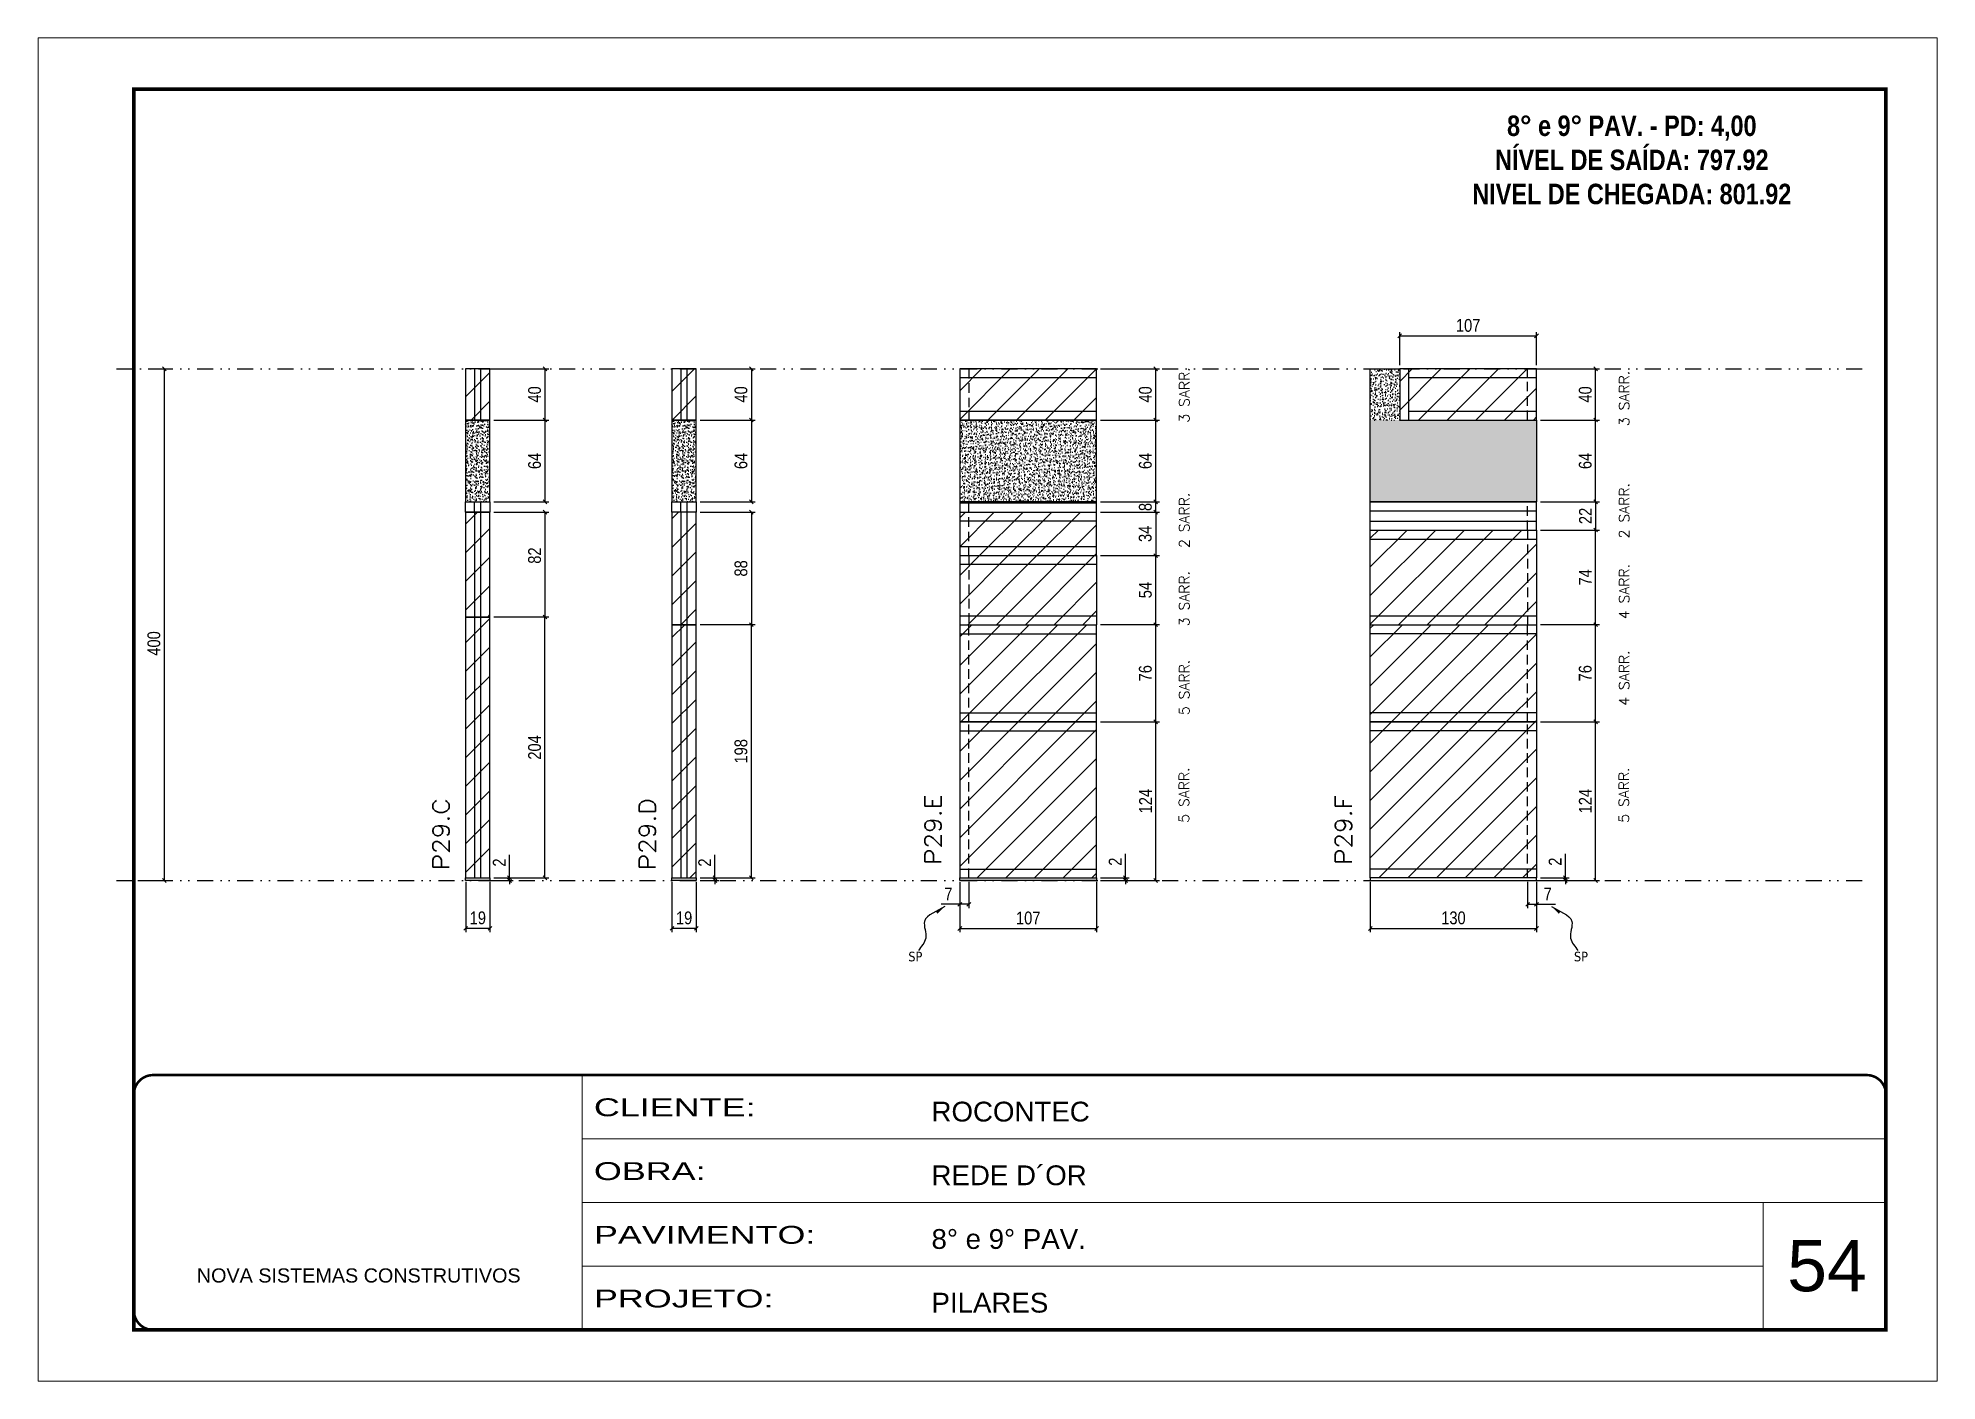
# Model space of a CAD drawing. Extents: x 28748 to 35002, y 14885 to 43501.
# Drawn here: x 30347 to 31832, y 27519 to 28569 of the extents above; entities that cross this region are included whole.
import ezdxf

# ---------------------------------------------------------------- set-up
doc = ezdxf.new("R2010")
doc.units = 0
for name, pattern in [('CONTINUO', [0]), ('DASHED', [0.75, 0.5, -0.25]), ('DIVIDE2', [0.625, 0.25, -0.125, 0, -0.125, 0, -0.125]), ('HIDDEN', [0.375, 0.25, -0.125])]:
    doc.linetypes.add(name, pattern=pattern)
for name, color, linetype, lineweight in [('CARIMBO', 255, 'Continuous', 9), ('Folhas', 255, 'Continuous', 9), ('Hachura', 251, 'Continuous', 9), ('SARRAFO DE PRESSAO', 251, 'DASHED', 9), ('Texto Seção', 7, 'Continuous', 15)]:
    doc.layers.add(name, color=color, linetype=linetype, lineweight=lineweight)
for name, color, linetype in [('COTA', 241, 'Continuous'), ('NOMENCLATURA', 7, 'Continuous'), ('Nível', 160, 'Continuous'), ('Painéis', 200, 'Continuous'), ('SARR_2.2x7', 40, 'Continuous'), ('Sarrafo de Pressão', 42, 'HIDDEN'), ('texto', 7, 'Continuous')]:
    doc.layers.add(name, color=color, linetype=linetype)
doc.styles.add('ARIAL', font='arial.ttf')
doc.styles.add('COTA TECNICA', font='techl___.ttf', dxfattribs={"height": 10})
doc.styles.add('COTA TECNICA-50', font='techl___.ttf', dxfattribs={"height": 10})
doc.styles.add('REGUA-120', font='ROMANS.shx', dxfattribs={"height": 15})
doc.styles.add('ROMANC', font='techb___.ttf', dxfattribs={"height": 2.5})
doc.styles.add('ROMANS', font='romans.shx')
doc.styles.get("Standard").update_dxf_attribs({"font": 'arial.ttf'})
doc.styles.add('Tecnologia', font='')
doc.styles.get('Tecnologia').set_extended_font_data('Forgotten Futurist')
doc.dimstyles.new('COTA PAINEL-50', dxfattribs={"dimtxt": 10, "dimasz": 3, "dimexe": 3, "dimexo": 3, "dimgap": 3, "dimtad": 1, "dimdec": 1, "dimzin": 12, "dimdsep": 46, "dimtxsty": 'COTA TECNICA-50', "dimblk1": 'OBLIQUE', "dimblk2": 'OBLIQUE', "dimsah": 1, "dimcen": 0.9, "dimclrd": 4, "dimclre": 4, "dimclrt": 240, "dimadec": 1, "dimazin": 3, "dimtfac": 1, "dimtdec": 1, "dimtmove": 0, "dimatfit": 3, "dimfxl": 1, "dimtolj": 1, "dimtzin": 12, "dimarcsym": 0})
doc.dimstyles.new('PAINEL', dxfattribs={"dimtxt": 10, "dimasz": 3, "dimexe": 3, "dimexo": 3, "dimgap": 3, "dimtad": 1, "dimdec": 1, "dimzin": 12, "dimdsep": 46, "dimtxsty": 'COTA TECNICA', "dimblk1": 'OBLIQUE', "dimblk2": 'OBLIQUE', "dimsah": 1, "dimcen": 0.9, "dimclrd": 4, "dimclre": 4, "dimclrt": 240, "dimadec": 1, "dimazin": 3, "dimtfac": 1, "dimtdec": 1, "dimtmove": 0, "dimatfit": 3, "dimfxl": 1, "dimtolj": 1, "dimtzin": 12, "dimarcsym": 0})
doc.dimstyles.get("Standard").update_dxf_attribs({"dimtxt": 0.18, "dimasz": 0.18, "dimexe": 0.18, "dimexo": 0.0625, "dimgap": 0.09, "dimtad": 0, "dimtih": 1, "dimtoh": 1, "dimdec": 4, "dimzin": 0, "dimdsep": 46, "dimtxsty": 'Standard', "dimcen": 0.09, "dimadec": 0, "dimazin": 0, "dimtfac": 1, "dimtdec": 4, "dimtofl": 0, "dimtmove": 0, "dimatfit": 3, "dimfxl": 1, "dimtolj": 1, "dimtzin": 0, "dimarcsym": 0})
pattern_1 = [(45, (-100272.658, -2076.637), (-11.2253202, 11.2253202), [])]
pattern_2 = [(45, (22615.809, 32144.585), (-11.22532, 11.22532), [])]

msp = doc.modelspace()

# ---------------------------------------------------------------- texts
at = {"layer": 'CARIMBO', "style": 'ARIAL'}
msp.add_text('54', height=40, dxfattribs=at).set_placement((31714.7, 27589.41))
at = {"layer": 'NOMENCLATURA', "color": 2, "insert": (31593.17, 28535.33), "char_height": 16, "attachment_point": 2, "style": 'ROMANC'}
msp.add_mtext_dynamic_manual_height_columns('\\P8° e 9° PAV. - PD: 4,00\\PNÍVEL DE SAÍDA: 797.92\\PNIVEL DE CHEGADA: 801.92', width=300.2766, gutter_width=1, heights=[0], dxfattribs=at)
at = {"layer": 'texto', "color": 0, "char_height": 7.5, "attachment_point": 5}
for insert in [(31032.92, 27851.06), (31553.43, 27851.06)]:
    msp.add_mtext('{\\fTahoma|b0|i0|c0|p34;\\C4;SP}', dxfattribs=dict(at, insert=insert))
at = {"layer": 'Texto Seção', "linetype": 'Continuous', "style": 'ROMANS'}
for s, p in [('3 SARR.', (31247.2, 28268.53)), ('3 SARR.', (31591.16, 28265.82)), ('2 SARR.', (31591.16, 28178.04)), ('2 SARR.', (31247.2, 28170.52)), ('4 SARR.', (31591.16, 28114.81)), ('3 SARR.', (31247.2, 28109.31)), ('5 SARR.', (31247.2, 28039.88)), ('4 SARR.', (31591.16, 28047.17)), ('5 SARR.', (31247, 27955.72)), ('5 SARR.', (31590.96, 27955.72))]:
    msp.add_text(s, height=8, rotation=90, dxfattribs=at).set_placement(p)
at = {"layer": 'Texto Seção', "style": 'REGUA-120', "width": 1.1}
for s, p in [('P29.C', (30668.49, 27918.45)), ('P29.D', (30829.84, 27918.45)), ('P29.E', (31053.23, 27922.61)), ('P29.F', (31374.19, 27922.61))]:
    msp.add_text(s, height=13, rotation=90, dxfattribs=at).set_placement(p)

# ---------------------------------------------------------------- blocks, each defined once
blk = doc.blocks.new('9999999999')
at = {"color": 30, "linetype": 'CONTINUO'}
for p, q in [((98564.6, 34230.2), (98564.6, 34429.4)), ((98564.6, 34379.6), (99584, 34379.6)), ((98564.6, 34329.8), (99488, 34329.8)), ((99584, 34329.8), (99488, 34329.8)), ((99488, 34329.8), (99488, 34230.2)), ((98564.6, 34280), (99488, 34280))]:
    blk.add_line(p, q, dxfattribs=at)
at = {"color": 30, "linetype": 'CONTINUO', "const_width": 2}
blk.add_lwpolyline([(99584, 34230.2), (99584, 34414.4, 0.414214), (99569, 34429.4), (98229, 34429.4, 0.414214), (98214, 34414.4), (98214, 34245.2, 0.414214), (98229, 34230.2), (99584, 34230.2)], format="xyb", dxfattribs=at)
at = {"layer": 'Folhas'}
blk.add_lwpolyline([(98139, 34190.2), (99624, 34190.2), (99624, 35240.2), (98139, 35240.2)], close=True, dxfattribs=at)
at = {"layer": 'Folhas', "color": 30, "const_width": 3}
blk.add_lwpolyline([(98214, 34230.2), (99584, 34230.2), (99584, 35200.2), (98214, 35200.2)], close=True, dxfattribs=at)
at = {"color": 7, "linetype": 'Continuous', "ltscale": 5, "style": 'ARIAL'}
for s, height, p in [('ROCONTEC', 15.48, (98837.7, 34393.1)), ('REDE D´OR', 15.48, (98837.7, 34343.3)), ('8° e 9° PAV.', 15.483, (98837.7, 34293.5)), ('NOVA SISTEMAS CONSTRUTIVOS', 11.059, (98263.2, 34267.2)), ('PILARES', 15.48, (98837.7, 34243.7))]:
    blk.add_text(s, height=height, dxfattribs=at).set_placement(p)
at = {"layer": 'Folhas', "color": 7, "style": 'Tecnologia', "width": 1.5}
for s, p in [('CLIENTE:', (98573.7, 34397.2)), ('OBRA:', (98573.7, 34347.3)), ('PAVIMENTO:', (98573.7, 34297.5)), ('PROJETO:', (98573.7, 34247.7))]:
    blk.add_text(s, height=14, dxfattribs=at).set_placement(p)
blk = doc.blocks.new('_Oblique')
at = {"color": 0, "linetype": 'ByBlock', "lineweight": -2}
blk.add_line((-0.5, -0.5), (0.5, 0.5), dxfattribs=at)
blk = doc.blocks.new('*D947')
at = {"layer": 'COTA', "color": 4, "linetype": 'ByBlock', "lineweight": -2, "transparency": 16777216}
for p, q in [((30433.6, 28310.6), (30448.6, 28310.6)), ((30445.6, 28310.6), (30445.6, 27910.6)), ((30424.8, 27910.6), (30448.6, 27910.6))]:
    blk.add_line(p, q, dxfattribs=at)
at = {"layer": 'Defpoints', "color": 0, "linetype": 'ByBlock', "transparency": 16777216}
for p in [(30430.6, 28310.6), (30421.8, 27910.6), (30445.6, 27910.6)]:
    blk.add_point(p, dxfattribs=at)
at = {"layer": 'COTA', "color": 4, "linetype": 'ByBlock', "lineweight": -2, "transparency": 16777216, "xscale": 3, "yscale": 3, "zscale": 3}
for p, rotation in [((30445.6, 28310.6), 90), ((30445.6, 27910.6), 270)]:
    blk.add_blockref('_Oblique', p, dxfattribs=dict(at, rotation=rotation))
at = {"layer": 'COTA', "color": 240, "linetype": 'ByBlock', "transparency": 16777216, "insert": (30437.5, 28095.9), "char_height": 10, "attachment_point": 5, "rotation": 90, "style": 'COTA TECNICA'}
blk.add_mtext('\\A1;400', dxfattribs=at)
blk = doc.blocks.new('*D1021')
at = {"layer": 'COTA', "color": 4, "lineweight": -2, "transparency": 16777216}
for p, q in [((31067.7, 27909.6), (31067.7, 27870.1)), ((31174.7, 27909.6), (31174.7, 27870.1)), ((31067.7, 27873.1), (31174.7, 27873.1))]:
    blk.add_line(p, q, dxfattribs=at)
at = {"layer": 'Defpoints', "color": 0, "transparency": 16777216}
for p in [(31067.7, 27912.6), (31174.7, 27912.6), (31174.7, 27873.1)]:
    blk.add_point(p, dxfattribs=at)
at = {"layer": 'COTA', "color": 4, "lineweight": -2, "transparency": 16777216, "xscale": 3, "yscale": 3, "zscale": 3, "rotation": 180}
blk.add_blockref('_Oblique', (31067.7, 27873.1), dxfattribs=at)
at = {"layer": 'COTA', "color": 4, "lineweight": -2, "transparency": 16777216, "xscale": 3, "yscale": 3, "zscale": 3}
blk.add_blockref('_Oblique', (31174.7, 27873.1), dxfattribs=at)
at = {"layer": 'COTA', "color": 240, "transparency": 16777216, "insert": (31121.2, 27881.2), "char_height": 10, "attachment_point": 5, "style": 'COTA TECNICA'}
blk.add_mtext('\\A1;107', dxfattribs=at)
blk = doc.blocks.new('*D1022')
at = {"layer": 'COTA', "color": 4, "lineweight": -2, "transparency": 16777216}
for p, q in [((31177.7, 28270.6), (31223.9, 28270.6)), ((31220.9, 28206.6), (31220.9, 28270.6)), ((31177.7, 28206.6), (31223.9, 28206.6))]:
    blk.add_line(p, q, dxfattribs=at)
at = {"layer": 'Defpoints', "color": 0, "transparency": 16777216}
for p in [(31174.7, 28270.6), (31220.9, 28270.6), (31174.7, 28206.6)]:
    blk.add_point(p, dxfattribs=at)
at = {"layer": 'COTA', "color": 4, "lineweight": -2, "transparency": 16777216, "xscale": 3, "yscale": 3, "zscale": 3}
for p, rotation in [((31220.9, 28270.6), 90), ((31220.9, 28206.6), 270)]:
    blk.add_blockref('_Oblique', p, dxfattribs=dict(at, rotation=rotation))
at = {"layer": 'COTA', "color": 240, "transparency": 16777216, "insert": (31212.8, 28238.6), "char_height": 10, "attachment_point": 5, "rotation": 90, "style": 'COTA TECNICA'}
blk.add_mtext('\\A1;64', dxfattribs=at)
blk = doc.blocks.new('*D1023')
at = {"layer": 'COTA', "color": 4, "lineweight": -2, "transparency": 16777216}
for p, q in [((31067.7, 27907.6), (31067.7, 27889)), ((31074.7, 27909.6), (31074.7, 27889)), ((31067.7, 27892), (31053, 27892)), ((31074.7, 27892), (31067.7, 27892))]:
    blk.add_line(p, q, dxfattribs=at)
at = {"layer": 'Defpoints', "color": 0, "transparency": 16777216}
for p in [(31067.7, 27910.6), (31074.7, 27912.6), (31067.7, 27892)]:
    blk.add_point(p, dxfattribs=at)
at = {"layer": 'COTA', "color": 4, "lineweight": -2, "transparency": 16777216, "xscale": 3, "yscale": 3, "zscale": 3, "rotation": 180}
blk.add_blockref('_Oblique', (31067.7, 27892), dxfattribs=at)
at = {"layer": 'COTA', "color": 4, "lineweight": -2, "transparency": 16777216, "xscale": 3, "yscale": 3, "zscale": 3}
blk.add_blockref('_Oblique', (31074.7, 27892), dxfattribs=at)
at = {"layer": 'COTA', "color": 240, "transparency": 16777216, "insert": (31058.8, 27900.1), "char_height": 10, "attachment_point": 5, "style": 'COTA TECNICA-50'}
blk.add_mtext('\\A1;7', dxfattribs=at)
blk = doc.blocks.new('*D1024')
at = {"layer": 'COTA', "color": 4, "lineweight": -2, "transparency": 16777216}
for p, q in [((31177.7, 28034.6), (31223.9, 28034.6)), ((31220.9, 27910.6), (31220.9, 28034.6)), ((31177.7, 27910.6), (31223.9, 27910.6))]:
    blk.add_line(p, q, dxfattribs=at)
at = {"layer": 'Defpoints', "color": 0, "transparency": 16777216}
for p in [(31174.7, 28034.6), (31220.9, 28034.6), (31174.7, 27910.6)]:
    blk.add_point(p, dxfattribs=at)
at = {"layer": 'COTA', "color": 4, "lineweight": -2, "transparency": 16777216, "xscale": 3, "yscale": 3, "zscale": 3}
for p, rotation in [((31220.9, 28034.6), 90), ((31220.9, 27910.6), 270)]:
    blk.add_blockref('_Oblique', p, dxfattribs=dict(at, rotation=rotation))
at = {"layer": 'COTA', "color": 240, "transparency": 16777216, "insert": (31212.9, 27972.6), "char_height": 10, "attachment_point": 5, "rotation": 90, "style": 'COTA TECNICA-50'}
blk.add_mtext('\\A1;124', dxfattribs=at)
blk = doc.blocks.new('*D1025')
at = {"layer": 'COTA', "color": 4, "lineweight": -2, "transparency": 16777216}
for p, q in [((31197.2, 27912.6), (31197.2, 27931.4)), ((31177.7, 27912.6), (31200.2, 27912.6)), ((31177.7, 27910.6), (31200.2, 27910.6)), ((31197.2, 27910.6), (31197.2, 27912.6)), ((31197.2, 27910.6), (31197.2, 27907.6))]:
    blk.add_line(p, q, dxfattribs=at)
at = {"layer": 'Defpoints', "color": 0, "transparency": 16777216}
for p in [(31174.7, 27912.6), (31174.7, 27910.6), (31197.2, 27910.6)]:
    blk.add_point(p, dxfattribs=at)
at = {"layer": 'COTA', "color": 4, "lineweight": -2, "transparency": 16777216, "xscale": 3, "yscale": 3, "zscale": 3}
for p, rotation in [((31197.2, 27912.6), 270), ((31197.2, 27910.6), 90)]:
    blk.add_blockref('_Oblique', p, dxfattribs=dict(at, rotation=rotation))
at = {"layer": 'COTA', "color": 240, "transparency": 16777216, "insert": (31189.2, 27925.3), "char_height": 10, "attachment_point": 5, "rotation": 90, "style": 'COTA TECNICA-50'}
blk.add_mtext('\\A1;2', dxfattribs=at)
blk = doc.blocks.new('*D1026')
at = {"layer": 'COTA', "color": 4, "linetype": 'ByBlock', "lineweight": -2, "transparency": 16777216}
for p, q in [((31177.7, 28110.6), (31223.9, 28110.6)), ((31220.9, 28034.6), (31220.9, 28110.6)), ((31177.7, 28034.6), (31223.9, 28034.6))]:
    blk.add_line(p, q, dxfattribs=at)
at = {"layer": 'Defpoints', "color": 0, "linetype": 'ByBlock', "transparency": 16777216}
for p in [(31174.7, 28110.6), (31220.9, 28110.6), (31174.7, 28034.6)]:
    blk.add_point(p, dxfattribs=at)
at = {"layer": 'COTA', "color": 4, "linetype": 'ByBlock', "lineweight": -2, "transparency": 16777216, "xscale": 3, "yscale": 3, "zscale": 3}
for p, rotation in [((31220.9, 28110.6), 90), ((31220.9, 28034.6), 270)]:
    blk.add_blockref('_Oblique', p, dxfattribs=dict(at, rotation=rotation))
at = {"layer": 'COTA', "color": 240, "linetype": 'ByBlock', "transparency": 16777216, "insert": (31212.8, 28072.6), "char_height": 10, "attachment_point": 5, "rotation": 90, "style": 'COTA TECNICA'}
blk.add_mtext('\\A1;76', dxfattribs=at)
blk = doc.blocks.new('*D1027')
at = {"layer": 'COTA', "color": 4, "lineweight": -2, "transparency": 16777216}
for p, q in [((31388.7, 27909.6), (31388.7, 27870.1)), ((31518.7, 27909.6), (31518.7, 27870.1)), ((31388.7, 27873.1), (31518.7, 27873.1))]:
    blk.add_line(p, q, dxfattribs=at)
at = {"layer": 'Defpoints', "color": 0, "transparency": 16777216}
for p in [(31388.7, 27912.6), (31518.7, 27912.6), (31518.7, 27873.1)]:
    blk.add_point(p, dxfattribs=at)
at = {"layer": 'COTA', "color": 4, "lineweight": -2, "transparency": 16777216, "xscale": 3, "yscale": 3, "zscale": 3, "rotation": 180}
blk.add_blockref('_Oblique', (31388.7, 27873.1), dxfattribs=at)
at = {"layer": 'COTA', "color": 4, "lineweight": -2, "transparency": 16777216, "xscale": 3, "yscale": 3, "zscale": 3}
blk.add_blockref('_Oblique', (31518.7, 27873.1), dxfattribs=at)
at = {"layer": 'COTA', "color": 240, "transparency": 16777216, "insert": (31453.7, 27881.3), "char_height": 10, "attachment_point": 5, "style": 'COTA TECNICA'}
blk.add_mtext('\\A1;130', dxfattribs=at)
blk = doc.blocks.new('*D1028')
at = {"layer": 'COTA', "color": 4, "lineweight": -2, "transparency": 16777216}
for p, q in [((31521.7, 28270.6), (31567.9, 28270.6)), ((31564.9, 28206.6), (31564.9, 28270.6)), ((31521.7, 28206.6), (31567.9, 28206.6))]:
    blk.add_line(p, q, dxfattribs=at)
at = {"layer": 'Defpoints', "color": 0, "transparency": 16777216}
for p in [(31518.7, 28270.6), (31564.9, 28270.6), (31518.7, 28206.6)]:
    blk.add_point(p, dxfattribs=at)
at = {"layer": 'COTA', "color": 4, "lineweight": -2, "transparency": 16777216, "xscale": 3, "yscale": 3, "zscale": 3}
for p, rotation in [((31564.9, 28270.6), 90), ((31564.9, 28206.6), 270)]:
    blk.add_blockref('_Oblique', p, dxfattribs=dict(at, rotation=rotation))
at = {"layer": 'COTA', "color": 240, "transparency": 16777216, "insert": (31556.8, 28238.6), "char_height": 10, "attachment_point": 5, "rotation": 90, "style": 'COTA TECNICA'}
blk.add_mtext('\\A1;64', dxfattribs=at)
blk = doc.blocks.new('*D1029')
at = {"layer": 'COTA', "color": 4, "lineweight": -2, "transparency": 16777216}
for p, q in [((31511.7, 27909.6), (31511.7, 27889)), ((31518.7, 27907.6), (31518.7, 27889)), ((31511.7, 27892), (31518.7, 27892)), ((31518.7, 27892), (31533.4, 27892))]:
    blk.add_line(p, q, dxfattribs=at)
at = {"layer": 'Defpoints', "color": 0, "transparency": 16777216}
for p in [(31511.7, 27912.6), (31518.7, 27910.6), (31518.7, 27892)]:
    blk.add_point(p, dxfattribs=at)
at = {"layer": 'COTA', "color": 4, "lineweight": -2, "transparency": 16777216, "xscale": 3, "yscale": 3, "zscale": 3, "rotation": 180}
blk.add_blockref('_Oblique', (31511.7, 27892), dxfattribs=at)
at = {"layer": 'COTA', "color": 4, "lineweight": -2, "transparency": 16777216, "xscale": 3, "yscale": 3, "zscale": 3}
blk.add_blockref('_Oblique', (31518.7, 27892), dxfattribs=at)
at = {"layer": 'COTA', "color": 240, "transparency": 16777216, "insert": (31527.5, 27900.1), "char_height": 10, "attachment_point": 5, "style": 'COTA TECNICA-50'}
blk.add_mtext('\\A1;7', dxfattribs=at)
blk = doc.blocks.new('*D1030')
at = {"layer": 'COTA', "color": 4, "lineweight": -2, "transparency": 16777216}
for p, q in [((31521.7, 28034.6), (31567.9, 28034.6)), ((31564.9, 27910.6), (31564.9, 28034.6)), ((31521.7, 27910.6), (31567.9, 27910.6))]:
    blk.add_line(p, q, dxfattribs=at)
at = {"layer": 'Defpoints', "color": 0, "transparency": 16777216}
for p in [(31518.7, 28034.6), (31564.9, 28034.6), (31518.7, 27910.6)]:
    blk.add_point(p, dxfattribs=at)
at = {"layer": 'COTA', "color": 4, "lineweight": -2, "transparency": 16777216, "xscale": 3, "yscale": 3, "zscale": 3}
for p, rotation in [((31564.9, 28034.6), 90), ((31564.9, 27910.6), 270)]:
    blk.add_blockref('_Oblique', p, dxfattribs=dict(at, rotation=rotation))
at = {"layer": 'COTA', "color": 240, "transparency": 16777216, "insert": (31556.8, 27972.6), "char_height": 10, "attachment_point": 5, "rotation": 90, "style": 'COTA TECNICA-50'}
blk.add_mtext('\\A1;124', dxfattribs=at)
blk = doc.blocks.new('*D1031')
at = {"layer": 'COTA', "color": 4, "lineweight": -2, "transparency": 16777216}
for p, q in [((31541.2, 27912.6), (31541.2, 27931.4)), ((31521.7, 27912.6), (31544.2, 27912.6)), ((31521.7, 27910.6), (31544.2, 27910.6)), ((31541.2, 27910.6), (31541.2, 27912.6)), ((31541.2, 27910.6), (31541.2, 27907.6))]:
    blk.add_line(p, q, dxfattribs=at)
at = {"layer": 'Defpoints', "color": 0, "transparency": 16777216}
for p in [(31518.7, 27912.6), (31518.7, 27910.6), (31541.2, 27910.6)]:
    blk.add_point(p, dxfattribs=at)
at = {"layer": 'COTA', "color": 4, "lineweight": -2, "transparency": 16777216, "xscale": 3, "yscale": 3, "zscale": 3}
for p, rotation in [((31541.2, 27912.6), 270), ((31541.2, 27910.6), 90)]:
    blk.add_blockref('_Oblique', p, dxfattribs=dict(at, rotation=rotation))
at = {"layer": 'COTA', "color": 240, "transparency": 16777216, "insert": (31533.2, 27925.3), "char_height": 10, "attachment_point": 5, "rotation": 90, "style": 'COTA TECNICA-50'}
blk.add_mtext('\\A1;2', dxfattribs=at)
blk = doc.blocks.new('*D1032')
at = {"layer": 'COTA', "color": 4, "linetype": 'ByBlock', "lineweight": -2, "transparency": 16777216}
for p, q in [((31521.7, 28110.6), (31567.9, 28110.6)), ((31564.9, 28034.6), (31564.9, 28110.6)), ((31521.7, 28034.6), (31567.9, 28034.6))]:
    blk.add_line(p, q, dxfattribs=at)
at = {"layer": 'Defpoints', "color": 0, "linetype": 'ByBlock', "transparency": 16777216}
for p in [(31518.7, 28110.6), (31564.9, 28110.6), (31518.7, 28034.6)]:
    blk.add_point(p, dxfattribs=at)
at = {"layer": 'COTA', "color": 4, "linetype": 'ByBlock', "lineweight": -2, "transparency": 16777216, "xscale": 3, "yscale": 3, "zscale": 3}
for p, rotation in [((31564.9, 28110.6), 90), ((31564.9, 28034.6), 270)]:
    blk.add_blockref('_Oblique', p, dxfattribs=dict(at, rotation=rotation))
at = {"layer": 'COTA', "color": 240, "linetype": 'ByBlock', "transparency": 16777216, "insert": (31556.8, 28072.6), "char_height": 10, "attachment_point": 5, "rotation": 90, "style": 'COTA TECNICA'}
blk.add_mtext('\\A1;76', dxfattribs=at)
blk = doc.blocks.new('*D1033')
at = {"layer": 'COTA', "color": 4, "lineweight": -2, "transparency": 16777216}
for p, q in [((30681.3, 27909.6), (30681.3, 27870.2)), ((30700.3, 27909.6), (30700.3, 27870.2)), ((30681.3, 27873.2), (30700.3, 27873.2))]:
    blk.add_line(p, q, dxfattribs=at)
at = {"layer": 'Defpoints', "color": 0, "transparency": 16777216}
for p in [(30681.3, 27912.6), (30700.3, 27912.6), (30700.3, 27873.2)]:
    blk.add_point(p, dxfattribs=at)
at = {"layer": 'COTA', "color": 4, "lineweight": -2, "transparency": 16777216, "xscale": 3, "yscale": 3, "zscale": 3, "rotation": 180}
blk.add_blockref('_Oblique', (30681.3, 27873.2), dxfattribs=at)
at = {"layer": 'COTA', "color": 4, "lineweight": -2, "transparency": 16777216, "xscale": 3, "yscale": 3, "zscale": 3}
blk.add_blockref('_Oblique', (30700.3, 27873.2), dxfattribs=at)
at = {"layer": 'COTA', "color": 240, "transparency": 16777216, "insert": (30690.8, 27881.3), "char_height": 10, "attachment_point": 5, "style": 'COTA TECNICA'}
blk.add_mtext('\\A1;19', dxfattribs=at)
blk = doc.blocks.new('*D1034')
at = {"layer": 'COTA', "color": 4, "lineweight": -2, "transparency": 16777216}
for p, q in [((30715.5, 27912.6), (30715.5, 27930.7)), ((30703.3, 27912.6), (30718.5, 27912.6)), ((30703.3, 27910.6), (30718.5, 27910.6)), ((30715.5, 27910.6), (30715.5, 27912.6)), ((30715.5, 27910.6), (30715.5, 27907.6))]:
    blk.add_line(p, q, dxfattribs=at)
at = {"layer": 'Defpoints', "color": 0, "transparency": 16777216}
for p in [(30700.3, 27912.6), (30700.3, 27910.6), (30715.5, 27912.6)]:
    blk.add_point(p, dxfattribs=at)
at = {"layer": 'COTA', "color": 4, "lineweight": -2, "transparency": 16777216, "xscale": 3, "yscale": 3, "zscale": 3}
for p, rotation in [((30715.5, 27912.6), 270), ((30715.5, 27910.6), 90)]:
    blk.add_blockref('_Oblique', p, dxfattribs=dict(at, rotation=rotation))
at = {"layer": 'COTA', "color": 240, "transparency": 16777216, "insert": (30707.5, 27924.6), "char_height": 10, "attachment_point": 5, "rotation": 90, "style": 'COTA TECNICA-50'}
blk.add_mtext('\\A1;2', dxfattribs=at)
blk = doc.blocks.new('*D1856')
at = {"layer": 'COTA', "color": 4, "linetype": 'ByBlock', "lineweight": -2, "transparency": 16777216}
for p, q in [((30703.3, 28270.6), (30746.3, 28270.6)), ((30743.3, 28270.6), (30743.3, 28206.6)), ((30703.3, 28206.6), (30746.3, 28206.6))]:
    blk.add_line(p, q, dxfattribs=at)
at = {"layer": 'Defpoints', "color": 0, "linetype": 'ByBlock', "transparency": 16777216}
for p in [(30700.3, 28270.6), (30700.3, 28206.6), (30743.3, 28206.6)]:
    blk.add_point(p, dxfattribs=at)
at = {"layer": 'COTA', "color": 4, "linetype": 'ByBlock', "lineweight": -2, "transparency": 16777216, "xscale": 3, "yscale": 3, "zscale": 3}
for p, rotation in [((30743.3, 28270.6), 90), ((30743.3, 28206.6), 270)]:
    blk.add_blockref('_Oblique', p, dxfattribs=dict(at, rotation=rotation))
at = {"layer": 'COTA', "color": 240, "linetype": 'ByBlock', "transparency": 16777216, "insert": (30735.2, 28238.6), "char_height": 10, "attachment_point": 5, "rotation": 90, "style": 'COTA TECNICA'}
blk.add_mtext('\\A1;64', dxfattribs=at)
blk = doc.blocks.new('*D1857')
at = {"layer": 'COTA', "color": 4, "linetype": 'ByBlock', "lineweight": -2, "transparency": 16777216}
for p, q in [((30703.3, 28116.6), (30746.3, 28116.6)), ((30743.3, 27912.6), (30743.3, 28116.6)), ((30703.3, 27912.6), (30746.3, 27912.6))]:
    blk.add_line(p, q, dxfattribs=at)
at = {"layer": 'Defpoints', "color": 0, "linetype": 'ByBlock', "transparency": 16777216}
for p in [(30700.3, 28116.6), (30743.3, 28116.6), (30700.3, 27912.6)]:
    blk.add_point(p, dxfattribs=at)
at = {"layer": 'COTA', "color": 4, "linetype": 'ByBlock', "lineweight": -2, "transparency": 16777216, "xscale": 3, "yscale": 3, "zscale": 3}
for p, rotation in [((30743.3, 28116.6), 90), ((30743.3, 27912.6), 270)]:
    blk.add_blockref('_Oblique', p, dxfattribs=dict(at, rotation=rotation))
at = {"layer": 'COTA', "color": 240, "linetype": 'ByBlock', "transparency": 16777216, "insert": (30735.2, 28014.6), "char_height": 10, "attachment_point": 5, "rotation": 90, "style": 'COTA TECNICA'}
blk.add_mtext('\\A1;204', dxfattribs=at)
blk = doc.blocks.new('*D1035')
at = {"layer": 'COTA', "color": 4, "lineweight": -2, "transparency": 16777216}
for p, q in [((30842.6, 27909.6), (30842.6, 27870.2)), ((30861.6, 27909.6), (30861.6, 27870.2)), ((30842.6, 27873.2), (30861.6, 27873.2))]:
    blk.add_line(p, q, dxfattribs=at)
at = {"layer": 'Defpoints', "color": 0, "transparency": 16777216}
for p in [(30842.6, 27912.6), (30861.6, 27912.6), (30861.6, 27873.2)]:
    blk.add_point(p, dxfattribs=at)
at = {"layer": 'COTA', "color": 4, "lineweight": -2, "transparency": 16777216, "xscale": 3, "yscale": 3, "zscale": 3, "rotation": 180}
blk.add_blockref('_Oblique', (30842.6, 27873.2), dxfattribs=at)
at = {"layer": 'COTA', "color": 4, "lineweight": -2, "transparency": 16777216, "xscale": 3, "yscale": 3, "zscale": 3}
blk.add_blockref('_Oblique', (30861.6, 27873.2), dxfattribs=at)
at = {"layer": 'COTA', "color": 240, "transparency": 16777216, "insert": (30852.1, 27881.3), "char_height": 10, "attachment_point": 5, "style": 'COTA TECNICA'}
blk.add_mtext('\\A1;19', dxfattribs=at)
blk = doc.blocks.new('*D1036')
at = {"layer": 'COTA', "color": 4, "lineweight": -2, "transparency": 16777216}
for p, q in [((30876.2, 27912.6), (30876.2, 27930.7)), ((30864.6, 27912.6), (30879.2, 27912.6)), ((30864.6, 27910.6), (30879.2, 27910.6)), ((30876.2, 27910.6), (30876.2, 27912.6)), ((30876.2, 27910.6), (30876.2, 27907.6))]:
    blk.add_line(p, q, dxfattribs=at)
at = {"layer": 'Defpoints', "color": 0, "transparency": 16777216}
for p in [(30861.6, 27912.6), (30861.6, 27910.6), (30876.2, 27912.6)]:
    blk.add_point(p, dxfattribs=at)
at = {"layer": 'COTA', "color": 4, "lineweight": -2, "transparency": 16777216, "xscale": 3, "yscale": 3, "zscale": 3}
for p, rotation in [((30876.2, 27912.6), 270), ((30876.2, 27910.6), 90)]:
    blk.add_blockref('_Oblique', p, dxfattribs=dict(at, rotation=rotation))
at = {"layer": 'COTA', "color": 240, "transparency": 16777216, "insert": (30868.2, 27924.6), "char_height": 10, "attachment_point": 5, "rotation": 90, "style": 'COTA TECNICA-50'}
blk.add_mtext('\\A1;2', dxfattribs=at)
blk = doc.blocks.new('*D1858')
at = {"layer": 'COTA', "color": 4, "linetype": 'ByBlock', "lineweight": -2, "transparency": 16777216}
for p, q in [((30864.6, 28270.6), (30907.7, 28270.6)), ((30904.7, 28270.6), (30904.7, 28206.6)), ((30864.6, 28206.6), (30907.7, 28206.6))]:
    blk.add_line(p, q, dxfattribs=at)
at = {"layer": 'Defpoints', "color": 0, "linetype": 'ByBlock', "transparency": 16777216}
for p in [(30861.6, 28270.6), (30861.6, 28206.6), (30904.7, 28206.6)]:
    blk.add_point(p, dxfattribs=at)
at = {"layer": 'COTA', "color": 4, "linetype": 'ByBlock', "lineweight": -2, "transparency": 16777216, "xscale": 3, "yscale": 3, "zscale": 3}
for p, rotation in [((30904.7, 28270.6), 90), ((30904.7, 28206.6), 270)]:
    blk.add_blockref('_Oblique', p, dxfattribs=dict(at, rotation=rotation))
at = {"layer": 'COTA', "color": 240, "linetype": 'ByBlock', "transparency": 16777216, "insert": (30896.6, 28238.6), "char_height": 10, "attachment_point": 5, "rotation": 90, "style": 'COTA TECNICA'}
blk.add_mtext('\\A1;64', dxfattribs=at)
blk = doc.blocks.new('*D1859')
at = {"layer": 'COTA', "color": 4, "linetype": 'ByBlock', "lineweight": -2, "transparency": 16777216}
for p, q in [((30864.6, 28110.6), (30907.7, 28110.6)), ((30904.7, 27912.6), (30904.7, 28110.6)), ((30864.6, 27912.6), (30907.7, 27912.6))]:
    blk.add_line(p, q, dxfattribs=at)
at = {"layer": 'Defpoints', "color": 0, "linetype": 'ByBlock', "transparency": 16777216}
for p in [(30861.6, 28110.6), (30904.7, 28110.6), (30861.6, 27912.6)]:
    blk.add_point(p, dxfattribs=at)
at = {"layer": 'COTA', "color": 4, "linetype": 'ByBlock', "lineweight": -2, "transparency": 16777216, "xscale": 3, "yscale": 3, "zscale": 3}
for p, rotation in [((30904.7, 28110.6), 90), ((30904.7, 27912.6), 270)]:
    blk.add_blockref('_Oblique', p, dxfattribs=dict(at, rotation=rotation))
at = {"layer": 'COTA', "color": 240, "linetype": 'ByBlock', "transparency": 16777216, "insert": (30896.6, 28011.6), "char_height": 10, "attachment_point": 5, "rotation": 90, "style": 'COTA TECNICA'}
blk.add_mtext('\\A1;198', dxfattribs=at)
blk = doc.blocks.new('*D1037')
at = {"layer": 'COTA', "color": 4, "linetype": 'ByBlock', "lineweight": -2, "transparency": 16777216}
for p, q in [((30703.3, 28198.6), (30746.3, 28198.6)), ((30743.3, 28198.6), (30743.3, 28116.6)), ((30703.3, 28116.6), (30746.3, 28116.6))]:
    blk.add_line(p, q, dxfattribs=at)
at = {"layer": 'Defpoints', "color": 0, "linetype": 'ByBlock', "transparency": 16777216}
for p in [(30700.3, 28198.6), (30700.3, 28116.6), (30743.3, 28116.6)]:
    blk.add_point(p, dxfattribs=at)
at = {"layer": 'COTA', "color": 4, "linetype": 'ByBlock', "lineweight": -2, "transparency": 16777216, "xscale": 3, "yscale": 3, "zscale": 3}
for p, rotation in [((30743.3, 28198.6), 90), ((30743.3, 28116.6), 270)]:
    blk.add_blockref('_Oblique', p, dxfattribs=dict(at, rotation=rotation))
at = {"layer": 'COTA', "color": 240, "linetype": 'ByBlock', "transparency": 16777216, "insert": (30735.2, 28164.6), "char_height": 10, "attachment_point": 5, "rotation": 90, "style": 'COTA TECNICA'}
blk.add_mtext('\\A1;82', dxfattribs=at)
blk = doc.blocks.new('*D1403')
at = {"layer": 'COTA', "color": 4, "lineweight": -2, "transparency": 16777216}
for p, q in [((30703.3, 28310.6), (30746.3, 28310.6)), ((30743.3, 28310.6), (30743.3, 28270.6)), ((30703.3, 28270.6), (30746.3, 28270.6))]:
    blk.add_line(p, q, dxfattribs=at)
at = {"layer": 'Defpoints', "color": 0, "transparency": 16777216}
for p in [(30700.3, 28310.6), (30700.3, 28270.6), (30743.3, 28270.6)]:
    blk.add_point(p, dxfattribs=at)
at = {"layer": 'COTA', "color": 4, "lineweight": -2, "transparency": 16777216, "xscale": 3, "yscale": 3, "zscale": 3}
for p, rotation in [((30743.3, 28310.6), 90), ((30743.3, 28270.6), 270)]:
    blk.add_blockref('_Oblique', p, dxfattribs=dict(at, rotation=rotation))
at = {"layer": 'COTA', "color": 240, "transparency": 16777216, "insert": (30735.2, 28290.6), "char_height": 10, "attachment_point": 5, "rotation": 90, "style": 'COTA TECNICA-50'}
blk.add_mtext('\\A1;40', dxfattribs=at)
blk = doc.blocks.new('*D1404')
at = {"layer": 'COTA', "color": 4, "lineweight": -2, "transparency": 16777216}
for p, q in [((30864.6, 28310.6), (30907.7, 28310.6)), ((30904.7, 28310.6), (30904.7, 28270.6)), ((30864.6, 28270.6), (30907.7, 28270.6))]:
    blk.add_line(p, q, dxfattribs=at)
at = {"layer": 'Defpoints', "color": 0, "transparency": 16777216}
for p in [(30861.6, 28310.6), (30861.6, 28270.6), (30904.7, 28270.6)]:
    blk.add_point(p, dxfattribs=at)
at = {"layer": 'COTA', "color": 4, "lineweight": -2, "transparency": 16777216, "xscale": 3, "yscale": 3, "zscale": 3}
for p, rotation in [((30904.7, 28310.6), 90), ((30904.7, 28270.6), 270)]:
    blk.add_blockref('_Oblique', p, dxfattribs=dict(at, rotation=rotation))
at = {"layer": 'COTA', "color": 240, "transparency": 16777216, "insert": (30896.6, 28290.6), "char_height": 10, "attachment_point": 5, "rotation": 90, "style": 'COTA TECNICA-50'}
blk.add_mtext('\\A1;40', dxfattribs=at)
blk = doc.blocks.new('*D1405')
at = {"layer": 'COTA', "color": 4, "lineweight": -2, "transparency": 16777216}
for p, q in [((31177.7, 28310.6), (31223.9, 28310.6)), ((31220.9, 28270.6), (31220.9, 28310.6)), ((31177.7, 28270.6), (31223.9, 28270.6))]:
    blk.add_line(p, q, dxfattribs=at)
at = {"layer": 'Defpoints', "color": 0, "transparency": 16777216}
for p in [(31174.7, 28310.6), (31220.9, 28310.6), (31174.7, 28270.6)]:
    blk.add_point(p, dxfattribs=at)
at = {"layer": 'COTA', "color": 4, "lineweight": -2, "transparency": 16777216, "xscale": 3, "yscale": 3, "zscale": 3}
for p, rotation in [((31220.9, 28310.6), 90), ((31220.9, 28270.6), 270)]:
    blk.add_blockref('_Oblique', p, dxfattribs=dict(at, rotation=rotation))
at = {"layer": 'COTA', "color": 240, "transparency": 16777216, "insert": (31212.8, 28290.6), "char_height": 10, "attachment_point": 5, "rotation": 90, "style": 'COTA TECNICA-50'}
blk.add_mtext('\\A1;40', dxfattribs=at)
blk = doc.blocks.new('*D1406')
at = {"layer": 'COTA', "color": 4, "lineweight": -2, "transparency": 16777216}
for p, q in [((31521.7, 28310.6), (31567.9, 28310.6)), ((31564.9, 28270.6), (31564.9, 28310.6)), ((31521.7, 28270.6), (31567.9, 28270.6))]:
    blk.add_line(p, q, dxfattribs=at)
at = {"layer": 'Defpoints', "color": 0, "transparency": 16777216}
for p in [(31518.7, 28310.6), (31564.9, 28310.6), (31518.7, 28270.6)]:
    blk.add_point(p, dxfattribs=at)
at = {"layer": 'COTA', "color": 4, "lineweight": -2, "transparency": 16777216, "xscale": 3, "yscale": 3, "zscale": 3}
for p, rotation in [((31564.9, 28310.6), 90), ((31564.9, 28270.6), 270)]:
    blk.add_blockref('_Oblique', p, dxfattribs=dict(at, rotation=rotation))
at = {"layer": 'COTA', "color": 240, "transparency": 16777216, "insert": (31556.8, 28290.6), "char_height": 10, "attachment_point": 5, "rotation": 90, "style": 'COTA TECNICA-50'}
blk.add_mtext('\\A1;40', dxfattribs=at)
blk = doc.blocks.new('*D2070')
at = {"layer": 'COTA', "color": 4, "lineweight": -2, "transparency": 16777216}
for p, q in [((31411.7, 28313.6), (31411.7, 28339.4)), ((31411.7, 28336.4), (31518.7, 28336.4)), ((31518.7, 28313.6), (31518.7, 28339.4))]:
    blk.add_line(p, q, dxfattribs=at)
at = {"layer": 'Defpoints', "color": 0, "transparency": 16777216}
for p in [(31518.7, 28336.4), (31411.7, 28310.6), (31518.7, 28310.6)]:
    blk.add_point(p, dxfattribs=at)
at = {"layer": 'COTA', "color": 4, "lineweight": -2, "transparency": 16777216, "xscale": 3, "yscale": 3, "zscale": 3, "rotation": 180}
blk.add_blockref('_Oblique', (31411.7, 28336.4), dxfattribs=at)
at = {"layer": 'COTA', "color": 4, "lineweight": -2, "transparency": 16777216, "xscale": 3, "yscale": 3, "zscale": 3}
blk.add_blockref('_Oblique', (31518.7, 28336.4), dxfattribs=at)
at = {"layer": 'COTA', "color": 240, "transparency": 16777216, "insert": (31465.2, 28344.5), "char_height": 10, "attachment_point": 5, "style": 'COTA TECNICA-50'}
blk.add_mtext('\\A1;107', dxfattribs=at)
blk = doc.blocks.new('*D2311')
at = {"layer": 'COTA', "color": 4, "lineweight": -2, "transparency": 16777216}
for p, q in [((30864.6, 28198.6), (30907.7, 28198.6)), ((30904.7, 28198.6), (30904.7, 28110.6)), ((30864.6, 28110.6), (30907.7, 28110.6))]:
    blk.add_line(p, q, dxfattribs=at)
at = {"layer": 'Defpoints', "color": 0, "transparency": 16777216}
for p in [(30861.6, 28198.6), (30861.6, 28110.6), (30904.7, 28110.6)]:
    blk.add_point(p, dxfattribs=at)
at = {"layer": 'COTA', "color": 4, "lineweight": -2, "transparency": 16777216, "xscale": 3, "yscale": 3, "zscale": 3}
for p, rotation in [((30904.7, 28198.6), 90), ((30904.7, 28110.6), 270)]:
    blk.add_blockref('_Oblique', p, dxfattribs=dict(at, rotation=rotation))
at = {"layer": 'COTA', "color": 240, "transparency": 16777216, "insert": (30896.6, 28154.6), "char_height": 10, "attachment_point": 5, "rotation": 90, "style": 'COTA TECNICA-50'}
blk.add_mtext('\\A1;88', dxfattribs=at)
blk = doc.blocks.new('*D2312')
at = {"layer": 'COTA', "color": 4, "lineweight": -2, "transparency": 16777216}
for p, q in [((31177.7, 28164.6), (31223.9, 28164.6)), ((31220.9, 28110.6), (31220.9, 28164.6)), ((31177.7, 28110.6), (31223.9, 28110.6))]:
    blk.add_line(p, q, dxfattribs=at)
at = {"layer": 'Defpoints', "color": 0, "transparency": 16777216}
for p in [(31174.7, 28164.6), (31220.9, 28164.6), (31174.7, 28110.6)]:
    blk.add_point(p, dxfattribs=at)
at = {"layer": 'COTA', "color": 4, "lineweight": -2, "transparency": 16777216, "xscale": 3, "yscale": 3, "zscale": 3}
for p, rotation in [((31220.9, 28164.6), 90), ((31220.9, 28110.6), 270)]:
    blk.add_blockref('_Oblique', p, dxfattribs=dict(at, rotation=rotation))
at = {"layer": 'COTA', "color": 240, "transparency": 16777216, "insert": (31212.8, 28137.6), "char_height": 10, "attachment_point": 5, "rotation": 90, "style": 'COTA TECNICA'}
blk.add_mtext('\\A1;54', dxfattribs=at)
blk = doc.blocks.new('*D2313')
at = {"layer": 'COTA', "color": 4, "lineweight": -2, "transparency": 16777216}
for p, q in [((31521.7, 28184.6), (31567.9, 28184.6)), ((31564.9, 28110.6), (31564.9, 28184.6)), ((31521.7, 28110.6), (31567.9, 28110.6))]:
    blk.add_line(p, q, dxfattribs=at)
at = {"layer": 'Defpoints', "color": 0, "transparency": 16777216}
for p in [(31518.7, 28184.6), (31564.9, 28184.6), (31518.7, 28110.6)]:
    blk.add_point(p, dxfattribs=at)
at = {"layer": 'COTA', "color": 4, "lineweight": -2, "transparency": 16777216, "xscale": 3, "yscale": 3, "zscale": 3}
for p, rotation in [((31564.9, 28184.6), 90), ((31564.9, 28110.6), 270)]:
    blk.add_blockref('_Oblique', p, dxfattribs=dict(at, rotation=rotation))
at = {"layer": 'COTA', "color": 240, "transparency": 16777216, "insert": (31556.8, 28147.6), "char_height": 10, "attachment_point": 5, "rotation": 90, "style": 'COTA TECNICA'}
blk.add_mtext('\\A1;74', dxfattribs=at)
blk = doc.blocks.new('*D2470')
at = {"layer": 'COTA', "color": 4, "lineweight": -2, "transparency": 16777216}
for p, q in [((31177.7, 28198.6), (31223.9, 28198.6)), ((31220.9, 28198.6), (31220.9, 28164.6)), ((31177.7, 28164.6), (31223.9, 28164.6))]:
    blk.add_line(p, q, dxfattribs=at)
at = {"layer": 'Defpoints', "color": 0, "transparency": 16777216}
for p in [(31174.7, 28198.6), (31174.7, 28164.6), (31220.9, 28164.6)]:
    blk.add_point(p, dxfattribs=at)
at = {"layer": 'COTA', "color": 4, "lineweight": -2, "transparency": 16777216, "xscale": 3, "yscale": 3, "zscale": 3}
for p, rotation in [((31220.9, 28198.6), 90), ((31220.9, 28164.6), 270)]:
    blk.add_blockref('_Oblique', p, dxfattribs=dict(at, rotation=rotation))
at = {"layer": 'COTA', "color": 240, "transparency": 16777216, "insert": (31212.7, 28181.6), "char_height": 10, "attachment_point": 5, "rotation": 90, "style": 'COTA TECNICA'}
blk.add_mtext('\\A1;34', dxfattribs=at)
blk = doc.blocks.new('*D2471')
at = {"layer": 'COTA', "color": 4, "lineweight": -2, "transparency": 16777216}
for p, q in [((31521.7, 28206.6), (31567.9, 28206.6)), ((31564.9, 28206.6), (31564.9, 28184.6)), ((31521.7, 28184.6), (31567.9, 28184.6))]:
    blk.add_line(p, q, dxfattribs=at)
at = {"layer": 'Defpoints', "color": 0, "transparency": 16777216}
for p in [(31518.7, 28206.6), (31518.7, 28184.6), (31564.9, 28184.6)]:
    blk.add_point(p, dxfattribs=at)
at = {"layer": 'COTA', "color": 4, "lineweight": -2, "transparency": 16777216, "xscale": 3, "yscale": 3, "zscale": 3}
for p, rotation in [((31564.9, 28206.6), 90), ((31564.9, 28184.6), 270)]:
    blk.add_blockref('_Oblique', p, dxfattribs=dict(at, rotation=rotation))
at = {"layer": 'COTA', "color": 240, "transparency": 16777216, "insert": (31556.9, 28195.6), "char_height": 10, "attachment_point": 5, "rotation": 90, "style": 'COTA TECNICA'}
blk.add_mtext('\\A1;22', dxfattribs=at)
blk = doc.blocks.new('*D2632')
at = {"layer": 'COTA', "color": 4, "lineweight": -2, "transparency": 16777216}
for p, q in [((31177.7, 28206.6), (31223.9, 28206.6)), ((31220.9, 28198.6), (31220.9, 28206.6)), ((31177.7, 28198.6), (31223.9, 28198.6))]:
    blk.add_line(p, q, dxfattribs=at)
at = {"layer": 'Defpoints', "color": 0, "transparency": 16777216}
for p in [(31174.7, 28206.6), (31220.9, 28206.6), (31174.7, 28198.6)]:
    blk.add_point(p, dxfattribs=at)
at = {"layer": 'COTA', "color": 4, "lineweight": -2, "transparency": 16777216, "xscale": 3, "yscale": 3, "zscale": 3}
for p, rotation in [((31220.9, 28206.6), 90), ((31220.9, 28198.6), 270)]:
    blk.add_blockref('_Oblique', p, dxfattribs=dict(at, rotation=rotation))
at = {"layer": 'COTA', "color": 240, "transparency": 16777216, "insert": (31212.8, 28202.6), "char_height": 10, "attachment_point": 5, "rotation": 90, "style": 'COTA TECNICA'}
blk.add_mtext('\\A1;8', dxfattribs=at)

# ---------------------------------------------------------------- dimensions: what is measured, and where the dimension line sits
at = {"layer": 'COTA'}
for base, p1, p2, picture, middle in [((31518.65, 28336.44), (31411.68, 28310.55), (31518.65, 28310.55), '*D2070', (31465.17, 28344.54)), ((31518.65, 27892.04), (31511.65, 27912.55), (31518.65, 27910.55), '*D1029', (31527.52, 27900.11))]:
    dim = msp.add_linear_dim(base=base, p1=p1, p2=p2, dimstyle='COTA PAINEL-50', dxfattribs=at)
    dim.commit()
    dim.dimension.update_dxf_attribs({"geometry": picture, "text_midpoint": middle})
at = {"layer": 'COTA', "linetype": 'ByBlock'}
for base, p1, p2, picture, middle in [((30445.56, 27910.55), (30430.56, 28310.55), (30421.84, 27910.55), '*D947', (30445.56, 28095.92)), ((30743.34, 28116.55), (30700.25, 28198.55), (30700.25, 28116.55), '*D1037', (30743.34, 28164.55))]:
    dim = msp.add_linear_dim(base=base, p1=p1, p2=p2, angle=90, dimstyle='PAINEL', dxfattribs=at)
    dim.commit()
    dim.dimension.update_dxf_attribs({"geometry": picture, "text_midpoint": middle, "dimtype": 160})
at = {"layer": 'COTA'}
for base, p1, p2, angle, dimstyle, picture, middle in [((30743.34, 28270.55), (30700.25, 28310.55), (30700.25, 28270.55), 90, 'COTA PAINEL-50', '*D1403', (30735.24, 28290.55)), ((30904.69, 28270.55), (30861.61, 28310.55), (30861.61, 28270.55), 90, 'COTA PAINEL-50', '*D1404', (30896.59, 28290.55)), ((31220.93, 28310.55), (31174.69, 28270.55), (31174.69, 28310.55), 90, 'COTA PAINEL-50', '*D1405', (31212.83, 28290.55)), ((31564.89, 28310.55), (31518.65, 28270.55), (31518.65, 28310.55), 90, 'COTA PAINEL-50', '*D1406', (31556.79, 28290.55)), ((30904.69, 28110.55), (30861.61, 28198.55), (30861.61, 28110.55), 90, 'COTA PAINEL-50', '*D2311', (30896.6, 28154.55)), ((31564.89, 28184.55), (31518.65, 28110.55), (31518.65, 28184.55), 90, 'PAINEL', '*D2313', (31556.82, 28147.55)), ((31220.93, 28164.55), (31174.69, 28110.55), (31174.69, 28164.55), 90, 'PAINEL', '*D2312', (31212.82, 28137.55)), ((31220.93, 28034.55), (31174.69, 27910.55), (31174.69, 28034.55), 90, 'COTA PAINEL-50', '*D1024', (31212.86, 27972.55)), ((31564.89, 28034.55), (31518.65, 27910.55), (31518.65, 28034.55), 90, 'COTA PAINEL-50', '*D1030', (31556.82, 27972.55)), ((31067.69, 27892.04), (31074.69, 27912.55), (31067.69, 27910.55), 180, 'COTA PAINEL-50', '*D1023', (31058.83, 27900.11))]:
    dim = msp.add_linear_dim(base=base, p1=p1, p2=p2, angle=angle, dimstyle=dimstyle, dxfattribs=at)
    dim.commit()
    dim.dimension.update_dxf_attribs({"geometry": picture, "text_midpoint": middle})
at = {"layer": 'COTA', "linetype": 'ByBlock'}
for base, p1, p2, picture, middle in [((30743.34, 28206.55), (30700.25, 28270.55), (30700.25, 28206.55), '*D1856', (30735.24, 28238.55)), ((30904.69, 28206.55), (30861.61, 28270.55), (30861.61, 28206.55), '*D1858', (30896.59, 28238.55)), ((30743.34, 28116.55), (30700.25, 27912.55), (30700.25, 28116.55), '*D1857', (30735.24, 28014.55)), ((30904.69, 28110.55), (30861.61, 27912.55), (30861.61, 28110.55), '*D1859', (30896.59, 28011.55)), ((31220.93, 28110.55), (31174.69, 28034.55), (31174.69, 28110.55), '*D1026', (31212.83, 28072.55)), ((31564.89, 28110.55), (31518.65, 28034.55), (31518.65, 28110.55), '*D1032', (31556.79, 28072.55))]:
    dim = msp.add_linear_dim(base=base, p1=p1, p2=p2, angle=90, dimstyle='PAINEL', dxfattribs=at)
    dim.commit()
    dim.dimension.update_dxf_attribs({"geometry": picture, "text_midpoint": middle})
at = {"layer": 'COTA'}
for base, p1, p2, picture, middle in [((31220.93, 28270.55), (31174.69, 28206.55), (31174.69, 28270.55), '*D1022', (31220.93, 28238.55)), ((31564.89, 28270.55), (31518.65, 28206.55), (31518.65, 28270.55), '*D1028', (31564.89, 28238.55))]:
    dim = msp.add_linear_dim(base=base, p1=p1, p2=p2, angle=90, dimstyle='PAINEL', override={"dimarcsym": 2}, dxfattribs=at)
    dim.commit()
    dim.dimension.update_dxf_attribs({"geometry": picture, "text_midpoint": middle, "dimtype": 160})
for base, p1, p2, dimstyle, picture, middle in [((31220.93, 28206.55), (31174.69, 28198.55), (31174.69, 28206.55), 'PAINEL', '*D2632', (31220.93, 28202.55)), ((31564.89, 28184.55), (31518.65, 28206.55), (31518.65, 28184.55), 'PAINEL', '*D2471', (31564.89, 28195.55)), ((31220.93, 28164.55), (31174.69, 28198.55), (31174.69, 28164.55), 'PAINEL', '*D2470', (31220.93, 28181.55)), ((30715.54, 27912.55), (30700.25, 27910.55), (30700.25, 27912.55), 'COTA PAINEL-50', '*D1034', (30715.54, 27924.61)), ((30876.16, 27912.55), (30861.61, 27910.55), (30861.61, 27912.55), 'COTA PAINEL-50', '*D1036', (30876.16, 27924.61)), ((31197.22, 27910.55), (31174.69, 27912.55), (31174.69, 27910.55), 'COTA PAINEL-50', '*D1025', (31197.22, 27925.3)), ((31541.18, 27910.55), (31518.65, 27912.55), (31518.65, 27910.55), 'COTA PAINEL-50', '*D1031', (31541.18, 27925.3))]:
    dim = msp.add_linear_dim(base=base, p1=p1, p2=p2, angle=90, dimstyle=dimstyle, dxfattribs=at)
    dim.commit()
    dim.dimension.update_dxf_attribs({"geometry": picture, "text_midpoint": middle, "dimtype": 160})
for base, p1, p2, picture, middle in [((30700.25, 27873.21), (30681.25, 27912.55), (30700.25, 27912.55), '*D1033', (30690.75, 27881.29)), ((30861.61, 27873.21), (30842.61, 27912.55), (30861.61, 27912.55), '*D1035', (30852.11, 27881.29)), ((31174.69, 27873.1), (31067.69, 27912.55), (31174.69, 27912.55), '*D1021', (31121.19, 27881.2)), ((31518.65, 27873.1), (31388.65, 27912.55), (31518.65, 27912.55), '*D1027', (31453.65, 27881.32))]:
    dim = msp.add_linear_dim(base=base, p1=p1, p2=p2, dimstyle='PAINEL', override={"dimarcsym": 2}, dxfattribs=at)
    dim.commit()
    dim.dimension.update_dxf_attribs({"geometry": picture, "text_midpoint": middle})

# ---------------------------------------------------------------- hatches: boundary and pattern name
at = {"layer": 'COTA', "linetype": 'ByBlock'}
h = msp.add_hatch(dxfattribs=at)
h.set_pattern_fill('AR-CONC', color=256, scale=0.03)
h.set_pattern_definition([(50, (22629.3086, 35568.31), (5.46554, -0.4781726), [0.5715, -6.2865]), (355, (22629.3086, 35568.31), (-1.0573026, 5.7317054), [0.4572, -5.0292175]), (100.451445, (22629.764, 35568.2703), (4.4082374, 5.2535326), [0.4857003, -5.3427073]), (46.1842, (22629.3086, 35569.834), (8.1323712, -1.26127), [0.85725, -9.42975]), (96.63556, (22629.986, 35569.729), (7.122124, 7.422784), [0.7285507, -8.014068]), (351.18415, (22629.309, 35569.834), (7.122124, 7.422784), [0.685799, -7.543792]), (21, (22630.0706, 35569.453), (4.5484317, -3.067956), [0.5715, -6.2865]), (326, (22630.0706, 35569.453), (1.8540609, 5.525639), [0.4572, -5.0292]), (71.451445, (22630.4496, 35569.1975), (6.4024926, 2.457683), [0.4857003, -5.342698]), (37.5, (22629.3086, 35568.3102), (0.0926581, 2.53665117), [0, -4.96824, 0, -5.1054, 0, -5.04825]), (7.5, (22629.3086, 35568.3102), (2.0045899, 3.00541724), [0, -2.91084, 0, -4.85394, 0, -1.92405]), (327.5, (22627.6093, 35568.3102), (4.06771786, -0.17186232), [0, -1.905, 0, -5.9436, 0, -7.8867]), (317.5, (22626.8473, 35568.31), (4.4438754, 0.7627947), [0, -2.4765, 0, -3.94716, 0, -5.6007])])
h.paths.add_polyline_path([(31411.88, 28310.55), (31388.65, 28310.55), (31388.65, 28270.55), (31411.88, 28270.55)])
h = msp.add_hatch(dxfattribs=at)
h.set_pattern_fill('AR-CONC', color=256, scale=0.03)
h.set_pattern_definition([(50, (-101210.3983, -5539.362), (5.46554007, -0.47817257), [0.5715, -6.2865]), (355, (-101210.3983, -5539.362), (-1.05730264, 5.73170536), [0.4572, -5.02921753]), (100.4514447, (-101209.943, -5539.402), (4.40823741, 5.25353256), [0.48570026, -5.34270734]), (46.1842, (-101210.398, -5537.838), (8.13237123, -1.26126984), [0.85725, -9.42975]), (96.6355576, (-101209.721, -5537.943), (7.122124, 7.42278374), [0.7285507, -8.01406824]), (351.184151, (-101210.398, -5537.838), (7.122124, 7.42278374), [0.685799, -7.54379196]), (21, (-101209.6363, -5538.219), (4.54843174, -3.06795595), [0.5715, -6.2865]), (326, (-101209.6363, -5538.219), (1.85406085, 5.52563898), [0.4572, -5.0292]), (71.451445, (-101209.2573, -5538.475), (6.40249258, 2.45768307), [0.48570026, -5.34269813]), (37.5, (-101210.3983, -5539.362), (0.092658098, 2.536651166), [0, -4.96824, 0, -5.1054, 0, -5.04825]), (7.5, (-101210.3983, -5539.362), (2.004589875, 3.005417245), [0, -2.91084, 0, -4.85394, 0, -1.92405]), (327.5, (-101212.0976, -5539.362), (4.067717855, -0.17186232), [0, -1.905, 0, -5.9436, 0, -7.8867]), (317.5, (-101212.8596, -5539.362), (4.44387544, 0.76279473), [0, -2.4765, 0, -3.94716, 0, -5.6007])])
h.paths.add_polyline_path([(30700.25, 28270.55), (30681.25, 28270.55), (30681.25, 28206.55), (30700.25, 28206.55)])
h = msp.add_hatch(dxfattribs=at)
h.set_pattern_fill('AR-CONC', color=256, scale=0.03)
h.set_pattern_definition([(50, (-101049.044, -5539.362), (5.46554007, -0.47817257), [0.5715, -6.2865]), (355, (-101049.044, -5539.362), (-1.05730264, 5.73170536), [0.4572, -5.02921753]), (100.4514447, (-101048.5886, -5539.402), (4.40823741, 5.25353256), [0.48570026, -5.34270734]), (46.1842, (-101049.044, -5537.838), (8.13237123, -1.26126984), [0.85725, -9.42975]), (96.6355576, (-101048.366, -5537.943), (7.122124, 7.42278374), [0.7285507, -8.01406824]), (351.184151, (-101049.044, -5537.838), (7.122124, 7.42278374), [0.685799, -7.54379196]), (21, (-101048.282, -5538.219), (4.54843174, -3.06795595), [0.5715, -6.2865]), (326, (-101048.282, -5538.219), (1.85406085, 5.52563898), [0.4572, -5.0292]), (71.451445, (-101047.903, -5538.475), (6.40249258, 2.45768307), [0.48570026, -5.34269813]), (37.5, (-101049.044, -5539.362), (0.092658098, 2.536651166), [0, -4.96824, 0, -5.1054, 0, -5.04825]), (7.5, (-101049.044, -5539.362), (2.004589875, 3.005417245), [0, -2.91084, 0, -4.85394, 0, -1.92405]), (327.5, (-101050.7433, -5539.362), (4.067717855, -0.17186232), [0, -1.905, 0, -5.9436, 0, -7.8867]), (317.5, (-101051.5053, -5539.362), (4.44387544, 0.76279473), [0, -2.4765, 0, -3.94716, 0, -5.6007])])
h.paths.add_polyline_path([(30861.61, 28270.55), (30842.61, 28270.55), (30842.61, 28206.55), (30861.61, 28206.55)])
h = msp.add_hatch(dxfattribs=at)
h.set_pattern_fill('AR-CONC', color=256, scale=0.03)
h.set_pattern_definition([(50, (-100344.087, -906.8617), (5.46554007, -0.47817257), [0.5715, -6.2865]), (355, (-100344.087, -906.8617), (-1.05730264, 5.73170536), [0.4572, -5.02921753]), (100.4514447, (-100343.6315, -906.9015), (4.40823741, 5.25353256), [0.48570026, -5.34270734]), (46.1842, (-100344.087, -905.3377), (8.13237123, -1.26126984), [0.85725, -9.42975]), (96.6355576, (-100343.409, -905.443), (7.122124, 7.42278374), [0.7285507, -8.01406824]), (351.184151, (-100344.087, -905.338), (7.122124, 7.42278374), [0.685799, -7.54379196]), (21, (-100343.325, -905.7187), (4.54843174, -3.06795595), [0.5715, -6.2865]), (326, (-100343.325, -905.7187), (1.85406085, 5.52563898), [0.4572, -5.0292]), (71.451445, (-100342.946, -905.9743), (6.40249258, 2.45768307), [0.48570026, -5.34269813]), (37.5, (-100344.087, -906.8617), (0.092658098, 2.536651166), [0, -4.96824, 0, -5.1054, 0, -5.04825]), (7.5, (-100344.087, -906.8617), (2.004589875, 3.005417245), [0, -2.91084, 0, -4.85394, 0, -1.92405]), (327.5, (-100345.7862, -906.8617), (4.067717855, -0.17186232), [0, -1.905, 0, -5.9436, 0, -7.8867]), (317.5, (-100346.5482, -906.8617), (4.44387544, 0.76279473), [0, -2.4765, 0, -3.94716, 0, -5.6007])])
h.paths.add_polyline_path([(31067.69, 28206.55), (31174.69, 28206.55), (31174.69, 28270.55), (31067.69, 28270.55)])
h = msp.add_hatch(dxfattribs=at)
h.set_pattern_fill('AR-CONC', color=256, scale=0.03)
h.set_pattern_definition([(50, (-100272.658, -2057.6368), (5.46554007, -0.47817257), [0.5715, -6.2865]), (355, (-100272.658, -2057.637), (-1.05730264, 5.73170536), [0.4572, -5.02921753]), (100.4514447, (-100272.2025, -2057.6766), (4.40823741, 5.25353256), [0.48570026, -5.34270734]), (46.1842, (-100272.658, -2056.113), (8.13237123, -1.26126984), [0.85725, -9.42975]), (96.6355576, (-100271.98, -2056.218), (7.122124, 7.42278374), [0.7285507, -8.01406824]), (351.184151, (-100272.658, -2056.113), (7.122124, 7.42278374), [0.685799, -7.54379196]), (21, (-100271.896, -2056.4938), (4.54843174, -3.06795595), [0.5715, -6.2865]), (326, (-100271.896, -2056.494), (1.85406085, 5.52563898), [0.4572, -5.0292]), (71.451445, (-100271.517, -2056.7494), (6.40249258, 2.45768307), [0.48570026, -5.34269813]), (37.5, (-100272.658, -2057.6368), (0.092658098, 2.536651166), [0, -4.96824, 0, -5.1054, 0, -5.04825]), (7.5, (-100272.658, -2057.6368), (2.004589875, 3.005417245), [0, -2.91084, 0, -4.85394, 0, -1.92405]), (327.5, (-100274.3572, -2057.6368), (4.067717855, -0.17186232), [0, -1.905, 0, -5.9436, 0, -7.8867]), (317.5, (-100275.1192, -2057.6368), (4.44387544, 0.76279473), [0, -2.4765, 0, -3.94716, 0, -5.6007])])
h.paths.add_polyline_path([(31518.65, 28270.55), (31410.65, 28270.55), (31388.65, 28270.55), (31388.65, 28206.55), (31518.65, 28206.55)])
h.paths.add_polyline_path([(31410.65, 28270.55), (31388.65, 28270.55)], flags=16)
at = {"layer": 'Hachura'}
h = msp.add_hatch(dxfattribs=at)
h.set_pattern_fill('ANSI31', color=256, scale=5)
h.set_pattern_definition(pattern_2)
h.paths.add_polyline_path([(30681.25, 28270.55), (30700.25, 28270.55), (30700.25, 28310.55), (30681.25, 28310.55)])
h = msp.add_hatch(dxfattribs=at)
h.set_pattern_fill('ANSI31', color=256, scale=5)
h.set_pattern_definition(pattern_2)
h.paths.add_polyline_path([(30861.61, 28310.55), (30842.61, 28310.55), (30842.61, 28270.55), (30861.61, 28270.55)])
h = msp.add_hatch(dxfattribs=at)
h.set_pattern_fill('ANSI31', color=256, scale=5)
h.set_pattern_definition(pattern_2)
h.paths.add_polyline_path([(31174.69, 28310.55), (31067.69, 28310.55), (31067.69, 28270.55), (31174.69, 28270.55)])
at = {"layer": 'Hachura', "linetype": 'ByBlock'}
h = msp.add_hatch(dxfattribs=at)
h.set_pattern_fill('ANSI31', color=256, scale=5)
h.set_pattern_definition(pattern_2)
h.paths.add_polyline_path([(31518.65, 28270.55), (31518.65, 28310.55), (31411.68, 28310.55), (31411.68, 28270.55)])
at = {"layer": 'Hachura'}
h = msp.add_hatch(dxfattribs=at)
h.set_pattern_fill('ANSI31', color=256, scale=5)
h.paths.add_polyline_path([(30700.25, 28198.55), (30681.25, 28198.55), (30681.25, 28116.55), (30700.25, 28116.55)])
h = msp.add_hatch(dxfattribs=at)
h.set_pattern_fill('ANSI31', color=256, scale=5)
h.paths.add_polyline_path([(30861.61, 28198.55), (30842.61, 28198.55), (30842.61, 28110.55), (30861.61, 28110.55)])
h = msp.add_hatch(dxfattribs=at)
h.set_pattern_fill('ANSI31', color=256, scale=5)
h.paths.add_polyline_path([(31174.69, 28198.55), (31067.69, 28198.55), (31067.69, 28164.55), (31174.69, 28164.55)])
h = msp.add_hatch(dxfattribs=at)
h.set_pattern_fill('ANSI31', color=256, scale=5)
h.paths.add_polyline_path([(31518.65, 28184.55), (31388.65, 28184.55), (31388.65, 28110.55), (31518.65, 28110.55)])
h = msp.add_hatch(dxfattribs=at)
h.set_pattern_fill('ANSI31', color=256, scale=5)
h.paths.add_polyline_path([(31174.69, 28164.55), (31067.69, 28164.55), (31067.69, 28110.55), (31174.69, 28110.55)])
at = {"layer": 'Hachura', "linetype": 'ByBlock'}
h = msp.add_hatch(dxfattribs=at)
h.set_pattern_fill('ANSI31', color=256, scale=5)
h.set_pattern_definition(pattern_1)
h.paths.add_polyline_path([(30700.25, 28116.55), (30681.25, 28116.55), (30681.25, 27912.55), (30700.25, 27912.55)])
h = msp.add_hatch(dxfattribs=at)
h.set_pattern_fill('ANSI31', color=256, scale=5)
h.set_pattern_definition(pattern_1)
h.paths.add_polyline_path([(30861.61, 28110.55), (30842.61, 28110.55), (30842.61, 27912.55), (30861.61, 27912.55)])
h = msp.add_hatch(dxfattribs=at)
h.set_pattern_fill('ANSI31', color=256, scale=5)
h.set_pattern_definition(pattern_1)
h.paths.add_polyline_path([(31067.69, 28110.55), (31067.69, 28034.55), (31174.69, 28034.55), (31174.69, 28110.55)])
h = msp.add_hatch(dxfattribs=at)
h.set_pattern_fill('ANSI31', color=256, scale=5)
h.set_pattern_definition(pattern_1)
h.paths.add_polyline_path([(31518.65, 28110.55), (31388.65, 28110.55), (31388.65, 28034.55), (31518.65, 28034.55)])
h = msp.add_hatch(dxfattribs=at)
h.set_pattern_fill('ANSI31', color=256, scale=5)
h.set_pattern_definition(pattern_1)
h.paths.add_polyline_path([(31174.69, 28034.55), (31067.69, 28034.55), (31067.69, 27912.55), (31174.69, 27912.55)])
h = msp.add_hatch(dxfattribs=at)
h.set_pattern_fill('ANSI31', color=256, scale=5)
h.set_pattern_definition(pattern_1)
h.paths.add_polyline_path([(31518.65, 28034.55), (31388.65, 28034.55), (31388.65, 27912.55), (31518.65, 27912.55)])

# ---------------------------------------------------------------- linework, layer by layer
at = {"layer": 'COTA', "linetype": 'ByBlock'}
for p, q in [((31388.65, 28206.55), (31388.65, 28310.55)), ((31388.65, 28310.55), (31411.68, 28310.55))]:
    msp.add_line(p, q, dxfattribs=at)
for points in [[(30681.25, 28206.55), (30700.25, 28206.55), (30700.25, 28270.55), (30681.25, 28270.55)], [(30842.61, 28206.55), (30861.61, 28206.55), (30861.61, 28270.55), (30842.61, 28270.55)], [(31067.69, 28206.55), (31174.69, 28206.55), (31174.69, 28270.55), (31067.69, 28270.55)]]:
    msp.add_lwpolyline(points, close=True, dxfattribs=at)
msp.add_lwpolyline([(31411.68, 28270.55), (31518.65, 28270.55), (31518.65, 28206.55), (31388.65, 28206.55)], dxfattribs=at)
at = {"layer": 'Nível', "color": 4, "linetype": 'DIVIDE2', "ltscale": 50}
for p, q in [((30408.34, 28310.55), (31778.34, 28310.55)), ((30408.34, 27910.55), (31778.34, 27910.55))]:
    msp.add_line(p, q, dxfattribs=at)
at = {"layer": 'Painéis'}
for p, q in [((30700.25, 28310.55), (30681.25, 28310.55)), ((30681.25, 28310.55), (30681.25, 28270.55)), ((30700.25, 28270.55), (30700.25, 28310.55)), ((30861.61, 28310.55), (30842.61, 28310.55)), ((30842.61, 28310.55), (30842.61, 28270.55)), ((30861.61, 28270.55), (30861.61, 28310.55)), ((31174.69, 28310.55), (31067.69, 28310.55)), ((31067.69, 28310.55), (31067.69, 28270.55)), ((31174.69, 28270.55), (31174.69, 28310.55)), ((31518.65, 28310.55), (31411.68, 28310.55)), ((31411.68, 28310.55), (31411.68, 28270.55)), ((31518.65, 28270.55), (31518.65, 28310.55)), ((30681.25, 28270.55), (30700.25, 28270.55)), ((30842.61, 28270.55), (30861.61, 28270.55)), ((31067.69, 28270.55), (31174.69, 28270.55)), ((31411.68, 28270.55), (31518.65, 28270.55)), ((31174.69, 28206.55), (31067.69, 28206.55)), ((31174.69, 28206.55), (31067.69, 28206.55)), ((31067.69, 28206.55), (31067.69, 28198.55)), ((31174.69, 28198.55), (31174.69, 28206.55)), ((31388.65, 28206.55), (31518.65, 28206.55)), ((31388.65, 28184.55), (31388.65, 28206.55)), ((31518.65, 28184.55), (31518.65, 28206.55)), ((30681.25, 28198.55), (30700.25, 28198.55)), ((30700.25, 28198.55), (30681.25, 28198.55)), ((30861.61, 28198.55), (30842.61, 28198.55)), ((30842.61, 28198.55), (30842.61, 28110.55)), ((30861.61, 28110.55), (30861.61, 28198.55)), ((31067.69, 28198.55), (31067.69, 28164.55)), ((31067.69, 28198.55), (31174.69, 28198.55)), ((31174.69, 28164.55), (31174.69, 28198.55)), ((31388.65, 28110.55), (31388.65, 28184.55)), ((31388.65, 28184.55), (31518.65, 28184.55)), ((31518.65, 28184.55), (31518.65, 28110.55)), ((31067.69, 28164.55), (31067.69, 28110.55)), ((31067.69, 28164.55), (31174.69, 28164.55)), ((31174.69, 28164.55), (31174.69, 28110.55)), ((30700.25, 28116.55), (30681.25, 28116.55)), ((30681.25, 28116.55), (30681.25, 27912.55)), ((30681.25, 28116.55), (30700.25, 28116.55)), ((30700.25, 27912.55), (30700.25, 28116.55)), ((30861.61, 28110.55), (30842.61, 28110.55)), ((30842.61, 28110.55), (30842.61, 27912.55)), ((30842.61, 28110.55), (30861.61, 28110.55)), ((30842.61, 28110.55), (30861.61, 28110.55)), ((30842.61, 28110.55), (30861.61, 28110.55)), ((30861.61, 27912.55), (30861.61, 28110.55)), ((31067.69, 28110.55), (31067.69, 28034.55)), ((31067.69, 28110.55), (31174.69, 28110.55)), ((31174.69, 28034.55), (31174.69, 28110.55)), ((31388.65, 28034.55), (31388.65, 28110.55)), ((31388.65, 28110.55), (31518.65, 28110.55)), ((31388.65, 28110.55), (31518.65, 28110.55)), ((31518.65, 28110.55), (31518.65, 28034.55)), ((31067.69, 28034.55), (31174.69, 28034.55)), ((31518.65, 28034.55), (31388.65, 28034.55)), ((30681.25, 27912.55), (30700.25, 27912.55)), ((30842.61, 27912.55), (30861.61, 27912.55))]:
    msp.add_line(p, q, dxfattribs=at)
at = {"layer": 'Painéis', "linetype": 'ByBlock'}
for p, q in [((31067.69, 28206.55), (31174.69, 28206.55)), ((31174.69, 28206.55), (31067.69, 28206.55)), ((30700.25, 28198.55), (30681.25, 28198.55)), ((30681.25, 28198.55), (30681.25, 28116.55)), ((30700.25, 28116.55), (30700.25, 28198.55)), ((30681.25, 28116.55), (30700.25, 28116.55)), ((30842.61, 28110.55), (30861.61, 28110.55)), ((30861.61, 28110.55), (30842.61, 28110.55))]:
    msp.add_line(p, q, dxfattribs=at)
at = {"layer": 'Painéis'}
for points in [[(30681.25, 28206.55), (30700.25, 28206.55), (30700.25, 28198.55), (30681.25, 28198.55)], [(30842.61, 28206.55), (30861.61, 28206.55), (30861.61, 28198.55), (30842.61, 28198.55)], [(31067.69, 27912.55), (31174.69, 27912.55), (31174.69, 28034.55), (31067.69, 28034.55)], [(31518.65, 27912.55), (31388.65, 27912.55), (31388.65, 28034.55), (31518.65, 28034.55)], [(30681.25, 27912.55), (30700.25, 27912.55), (30700.25, 27910.55), (30681.25, 27910.55)], [(30842.61, 27912.55), (30861.61, 27912.55), (30861.61, 27910.55), (30842.61, 27910.55)], [(31067.69, 27912.55), (31174.69, 27912.55), (31174.69, 27910.55), (31067.69, 27910.55)], [(31518.65, 27912.55), (31388.65, 27912.55), (31388.65, 27910.55), (31518.65, 27910.55)]]:
    msp.add_lwpolyline(points, close=True, dxfattribs=at)
at = {"layer": 'SARR_2.2x7'}
for p, q in [((30688.25, 28310.55), (30688.25, 28270.55)), ((30693.25, 28270.55), (30693.25, 28310.55)), ((30849.61, 28310.55), (30849.61, 28270.55)), ((30854.61, 28270.55), (30854.61, 28310.55)), ((31418.68, 28310.55), (31418.68, 28270.55)), ((31174.69, 28303.55), (31067.69, 28303.55)), ((31518.65, 28303.55), (31418.68, 28303.55)), ((31067.69, 28277.55), (31174.69, 28277.55)), ((31418.68, 28277.55), (31518.65, 28277.55)), ((30688.25, 28198.55), (30688.25, 28206.55)), ((30693.25, 28198.55), (30693.25, 28206.55)), ((30849.61, 28198.55), (30849.61, 28206.55)), ((30854.61, 28198.55), (30854.61, 28206.55)), ((31174.69, 28205.55), (31067.69, 28205.55)), ((30688.25, 28198.55), (30688.25, 28116.55)), ((30693.25, 28116.55), (30693.25, 28198.55)), ((30849.61, 28198.55), (30849.61, 28110.55)), ((30854.61, 28110.55), (30854.61, 28198.55)), ((31174.69, 28191.55), (31067.69, 28191.55)), ((31388.65, 28199.55), (31518.65, 28199.55)), ((31388.65, 28191.55), (31518.65, 28191.55)), ((31174.69, 28171.55), (31067.69, 28171.55)), ((31388.65, 28177.55), (31518.65, 28177.55)), ((31174.69, 28157.55), (31067.69, 28157.55)), ((30688.25, 28116.55), (30688.25, 27912.55)), ((30693.25, 27912.55), (30693.25, 28116.55)), ((31067.69, 28117.55), (31174.69, 28117.55)), ((31388.65, 28117.55), (31518.65, 28117.55)), ((30849.61, 28110.55), (30849.61, 27912.55)), ((30854.61, 27912.55), (30854.61, 28110.55)), ((31067.69, 28103.55), (31174.69, 28103.55)), ((31518.65, 28103.55), (31388.65, 28103.55)), ((31067.69, 28041.55), (31174.69, 28041.55)), ((31518.65, 28041.55), (31388.65, 28041.55)), ((31067.69, 28027.55), (31174.69, 28027.55)), ((31518.65, 28027.55), (31388.65, 28027.55)), ((31067.69, 27919.55), (31174.69, 27919.55)), ((31518.65, 27919.55), (31388.65, 27919.55))]:
    msp.add_line(p, q, dxfattribs=at)
at = {"layer": 'Sarrafo de Pressão', "ltscale": 30}
for p, q in [((31074.69, 28310.55), (31074.69, 28270.55)), ((31511.65, 28270.55), (31511.65, 28310.55)), ((31074.69, 28198.55), (31074.69, 28206.55)), ((31511.65, 28184.55), (31511.65, 28206.55)), ((31074.69, 28164.55), (31074.69, 28198.55)), ((31511.65, 28184.55), (31511.65, 28110.55)), ((31074.69, 28164.55), (31074.69, 28110.55)), ((31074.69, 28034.55), (31074.69, 28110.55)), ((31511.65, 28034.55), (31511.65, 28110.55)), ((31511.65, 28110.55), (31511.65, 28110.55)), ((31074.69, 27912.55), (31074.69, 28034.55)), ((31511.65, 27912.55), (31511.65, 28034.55))]:
    msp.add_line(p, q, dxfattribs=at)

# ---------------------------------------------------------------- block references
at = {"layer": 'SARRAFO DE PRESSAO', "color": 6, "linetype": 'ByBlock'}
msp.add_blockref('9999999999', (-67792.14, -6670.94), dxfattribs=at)

msp.set_redraw_order([(e.dxf.handle, doc.entitydb.next_handle()) for e in msp.query("TEXT MTEXT ATTDEF DIMENSION ARC_DIMENSION")])  # texts and dimensions are drawn at this point

# ---------------------------------------------------------------- leaders
at = {"layer": 'COTA', "path_type": 1}
for points in [[(31055.87, 27890.37), (31040.08, 27878.54), (31041, 27865.53), (31035.45, 27855.75)], [(31530.48, 27890.37), (31546.27, 27878.54), (31545.34, 27865.53), (31550.9, 27855.75)]]:
    msp.add_leader(points, dimstyle='Standard', override={"dimasz": 8}, dxfattribs=at)

doc.saveas('drawing.dxf')
